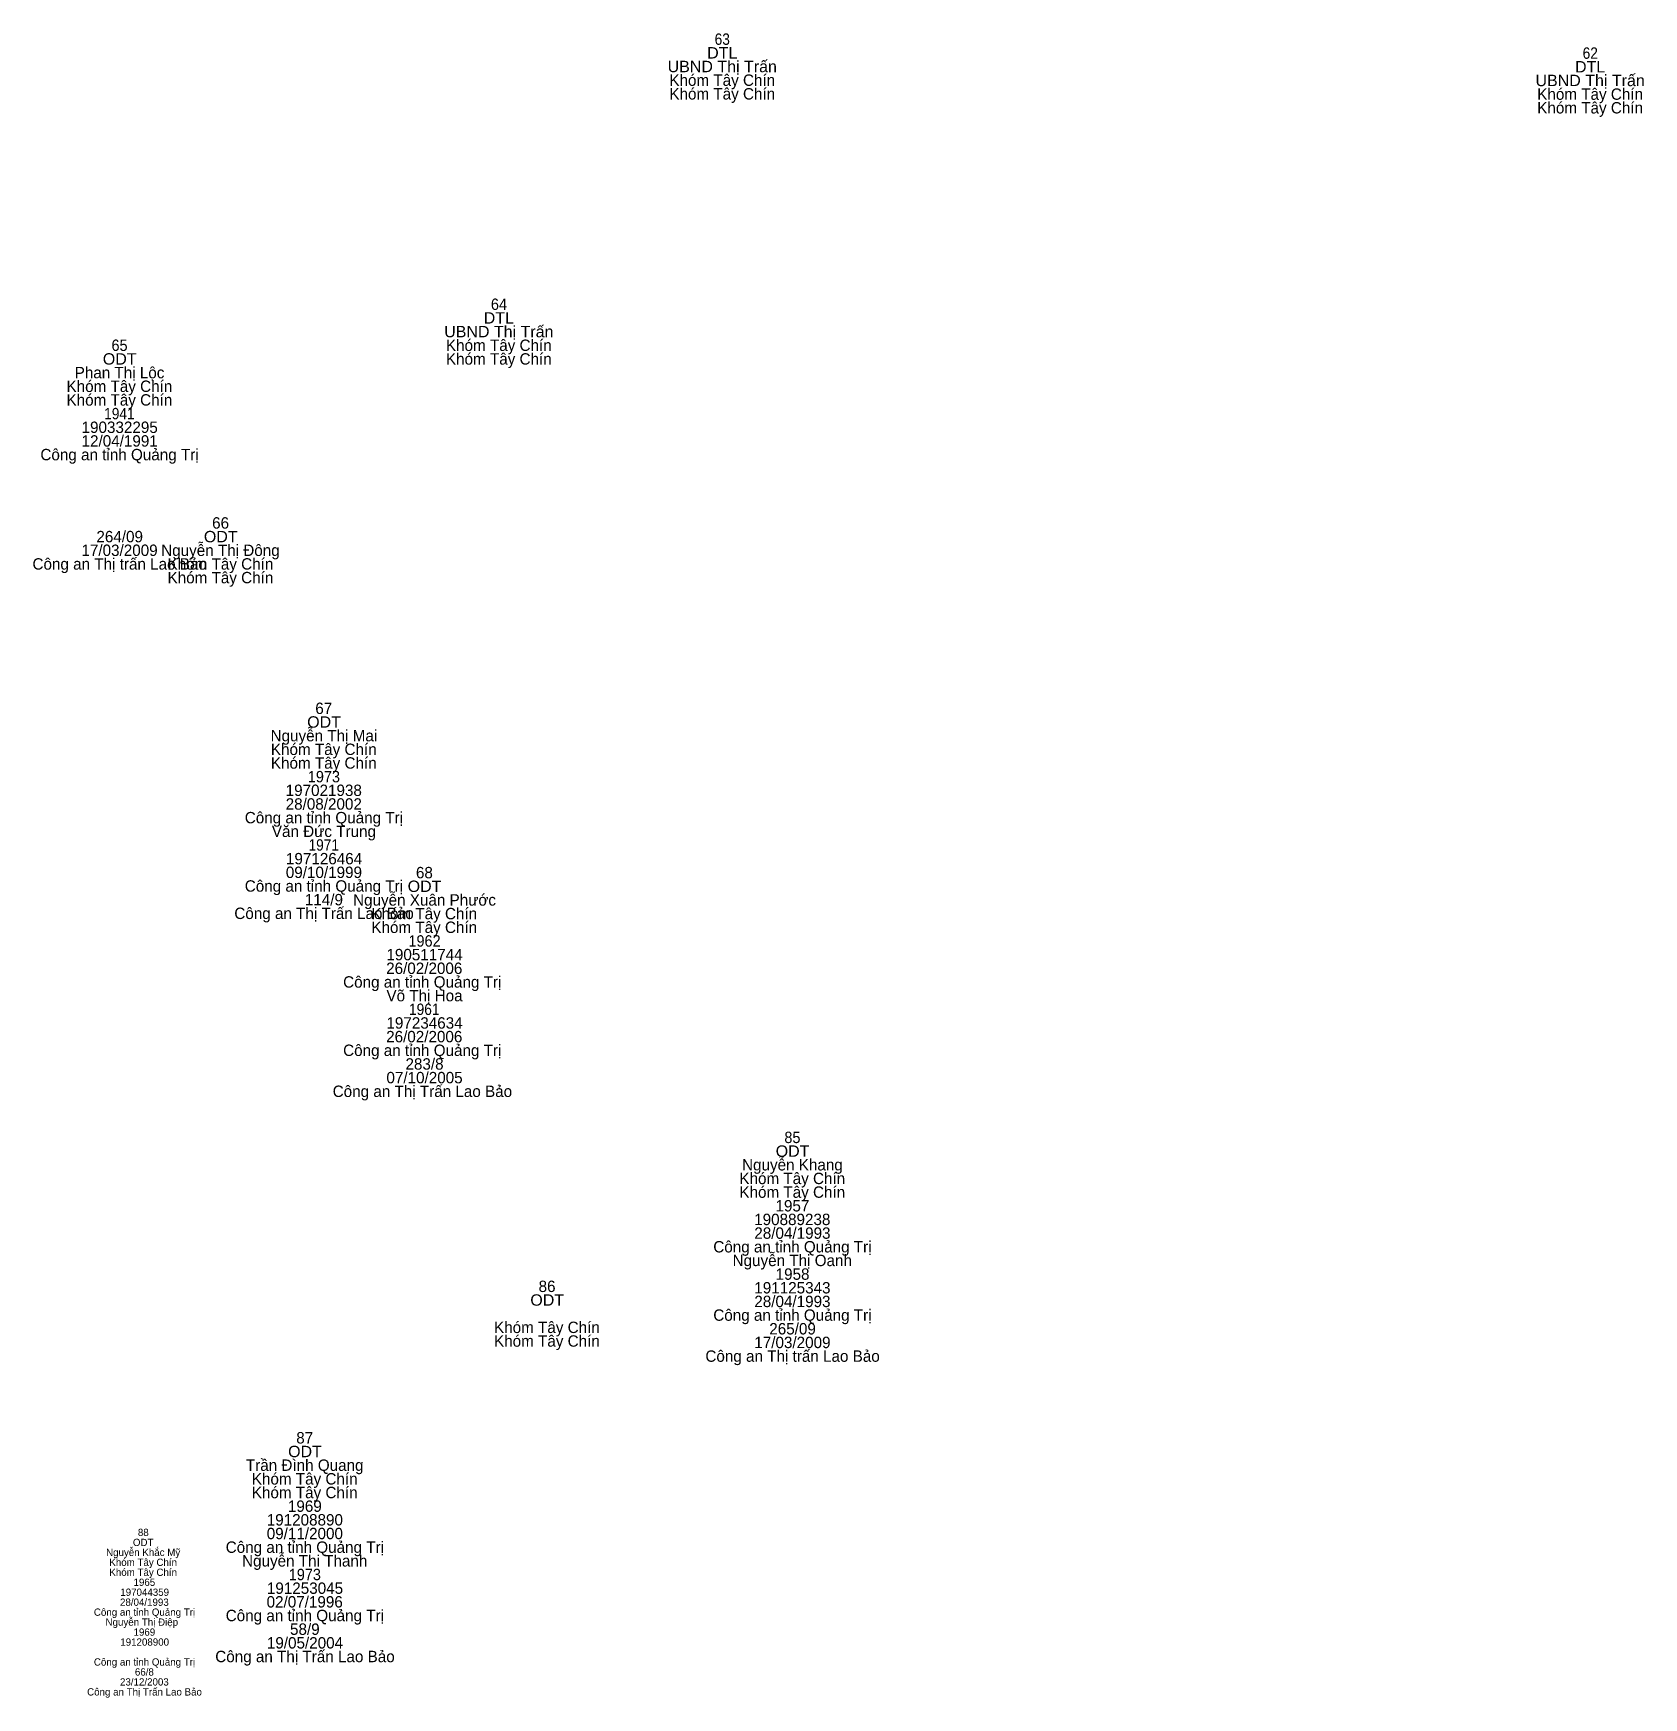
# Model space of a CAD drawing. Header units: metres. Extents: x 537000 to 537501, y 1838003 to 1838507.
# Drawn here: x 537000.1 to 537056.7, y 1838282.1 to 1838340.5 of the extents above; entities that cross this region are included whole.
import ezdxf
from ezdxf.enums import TextEntityAlignment as Align

# ---------------------------------------------------------------- set-up
doc = ezdxf.new("R2010")
doc.units = ezdxf.units.M
doc.header["$LTSCALE"] = 0.16
doc.layers.add('1', color=7, linetype='Continuous')

msp = doc.modelspace()

# ---------------------------------------------------------------- texts
at = {"layer": '1'}
for s, width, p in [('63', 0.9, (537024.355, 1838340.13)), ('DTL', 1.05, (537024.355, 1838339.65)), ('62', 0.9, (537054.85, 1838339.64)), ('UBND Thị Trấn', 1.05, (537024.355, 1838339.17)), ('DTL', 1.05, (537054.845, 1838339.16)), ('UBND Thị Trấn', 1.05, (537054.845, 1838338.68)), ('64', 0.95, (537016.51, 1838330.82)), ('DTL', 1.05, (537016.505, 1838330.34)), ('UBND Thị Trấn', 1.05, (537016.505, 1838329.86)), ('65', 0.95, (537003.18, 1838329.38)), ('ODT', 1.05, (537003.185, 1838328.9)), ('1941', 0.9, (537003.175, 1838326.98)), ('ODT', 1.05, (537006.735, 1838322.66)), ('ODT', 1.05, (537010.365, 1838316.15)), ('1973', 0.95, (537010.36, 1838314.23)), ('1971', 0.9, (537010.355, 1838311.83)), ('ODT', 1.05, (537013.895, 1838310.38)), ('1962', 0.95, (537013.895, 1838308.46)), ('1961', 0.9, (537013.885, 1838306.06)), ('85', 0.95, (537026.82, 1838301.56)), ('ODT', 1.05, (537026.825, 1838301.08)), ('ODT', 1.05, (537018.205, 1838295.85)), ('ODT', 1.05, (537009.695, 1838290.53)), ('1973', 0.95, (537009.69, 1838286.21))]:
    msp.add_text(s, height=0.4, dxfattribs=dict(at, width=width)).set_placement(p, align=Align.CENTER)
for s, height, p in [('Khóm Tây Chín', 0.4, (537024.355, 1838338.69)), ('Khóm Tây Chín', 0.4, (537024.355, 1838338.21)), ('Khóm Tây Chín', 0.4, (537054.845, 1838338.2)), ('Khóm Tây Chín', 0.4, (537054.845, 1838337.72)), ('Khóm Tây Chín', 0.4, (537016.505, 1838329.38)), ('Phan Thị Lộc', 0.4, (537003.18, 1838328.42)), ('Khóm Tây Chín', 0.4, (537016.505, 1838328.9)), ('Khóm Tây Chín', 0.4, (537003.175, 1838327.94)), ('Khóm Tây Chín', 0.4, (537003.175, 1838327.46)), ('190332295', 0.4, (537003.185, 1838326.5)), ('12/04/1991', 0.4, (537003.185, 1838326.02)), ('Công an tỉnh Quảng Trị', 0.4, (537003.18, 1838325.54)), ('66', 0.4, (537006.73, 1838323.14)), ('264/09', 0.4, (537003.185, 1838322.66)), ('17/03/2009', 0.4, (537003.18, 1838322.18)), ('Nguyễn Thị Đông', 0.4, (537006.725, 1838322.18)), ('Công an Thị trấn Lao Bảo', 0.4, (537003.185, 1838321.7)), ('Khóm Tây Chín', 0.4, (537006.725, 1838321.7)), ('Khóm Tây Chín', 0.4, (537006.725, 1838321.22)), ('67', 0.4, (537010.355, 1838316.63)), ('Nguyễn Thị Mai', 0.4, (537010.36, 1838315.67)), ('Khóm Tây Chín', 0.4, (537010.355, 1838315.19)), ('Khóm Tây Chín', 0.4, (537010.355, 1838314.71)), ('197021938', 0.4, (537010.355, 1838313.75)), ('28/08/2002', 0.4, (537010.355, 1838313.27)), ('Công an tỉnh Quảng Trị', 0.4, (537010.36, 1838312.79)), ('Văn Đức Trung', 0.4, (537010.36, 1838312.31)), ('09/10/1999', 0.4, (537010.36, 1838310.87)), ('197126464', 0.4, (537010.365, 1838311.35)), ('68', 0.4, (537013.89, 1838310.86)), ('Công an tỉnh Quảng Trị', 0.4, (537010.36, 1838310.39)), ('114/9', 0.4, (537010.36, 1838309.91)), ('Nguyễn Xuân Phước', 0.4, (537013.895, 1838309.9)), ('Công an Thị Trấn Lao Bảo', 0.4, (537010.365, 1838309.43)), ('Khóm Tây Chín', 0.4, (537013.885, 1838309.42)), ('Khóm Tây Chín', 0.4, (537013.885, 1838308.94)), ('190511744', 0.4, (537013.895, 1838307.98)), ('26/02/2006', 0.4, (537013.885, 1838307.5)), ('Công an tỉnh Quảng Trị ', 0.4, (537013.89, 1838307.02)), ('Võ Thị Hoa', 0.4, (537013.895, 1838306.54)), ('197234634', 0.4, (537013.895, 1838305.58)), ('26/02/2006', 0.4, (537013.885, 1838305.1)), ('Công an tỉnh Quảng Trị ', 0.4, (537013.89, 1838304.62)), ('283/8', 0.4, (537013.895, 1838304.14)), ('Công an Thị Trấn Lao Bảo ', 0.4, (537013.895, 1838303.18)), ('07/10/2005', 0.4, (537013.895, 1838303.66)), ('Nguyễn Khang', 0.4, (537026.82, 1838300.6)), ('Khóm Tây Chín', 0.4, (537026.815, 1838300.12)), ('Khóm Tây Chín', 0.4, (537026.815, 1838299.64)), ('1957', 0.4, (537026.82, 1838299.16)), ('190889238', 0.4, (537026.815, 1838298.68)), ('28/04/1993', 0.4, (537026.82, 1838298.2)), ('Công an tỉnh Quảng Trị', 0.4, (537026.82, 1838297.72)), ('Nguyễn Thị Oanh', 0.4, (537026.815, 1838297.24)), ('86', 0.4, (537018.2, 1838296.33)), ('191125343', 0.4, (537026.82, 1838296.28)), ('1958', 0.4, (537026.825, 1838296.76)), ('28/04/1993', 0.4, (537026.82, 1838295.8)), ('Công an tỉnh Quảng Trị', 0.4, (537026.82, 1838295.32)), ('Khóm Tây Chín', 0.4, (537018.195, 1838294.89)), ('265/09', 0.4, (537026.825, 1838294.84)), ('Khóm Tây Chín', 0.4, (537018.195, 1838294.41)), ('Công an Thị trấn Lao Bảo', 0.4, (537026.825, 1838293.88)), ('17/03/2009', 0.4, (537026.82, 1838294.36)), ('87', 0.4, (537009.685, 1838291.01)), ('Trần Đình Quang', 0.4, (537009.685, 1838290.05)), ('Khóm Tây Chín', 0.4, (537009.685, 1838289.57)), ('Khóm Tây Chín', 0.4, (537009.685, 1838289.09)), ('1969', 0.4, (537009.69, 1838288.61)), ('191208890', 0.4, (537009.69, 1838288.13)), ('88', 0.2559, (537004.015, 1838287.76)), ('09/11/2000', 0.4, (537009.69, 1838287.65)), ('Nguyễn Khắc Mỹ', 0.2559, (537004.01, 1838287.06)), ('ODT', 0.2559, (537004.01, 1838287.41)), ('Công an tỉnh Quảng Trị', 0.4, (537009.69, 1838287.17)), ('Khóm Tây Chín', 0.2559, (537004.01, 1838286.71)), ('Nguyễn Thi Thanh', 0.4, (537009.685, 1838286.69)), ('Khóm Tây Chín', 0.2559, (537004.01, 1838286.36)), (' 1965', 0.2559, (537004.005, 1838286.01)), ('191253045', 0.4, (537009.695, 1838285.73)), (' 28/04/1993', 0.2559, (537004.005, 1838285.31)), (' 197044359', 0.2559, (537004.015, 1838285.66)), ('02/07/1996', 0.4, (537009.685, 1838285.25)), (' Công an tỉnh Quảng Trị', 0.2559, (537004.01, 1838284.96)), ('Nguyễn Thị Điệp ', 0.2559, (537004.01, 1838284.61)), ('Công an tỉnh Quảng Trị', 0.4, (537009.69, 1838284.77)), (' 1969', 0.2559, (537004.005, 1838284.26)), ('58/9', 0.4, (537009.69, 1838284.29)), (' 191208900', 0.2559, (537004.015, 1838283.91)), ('Công an Thị Trấn Lao Bảo', 0.4, (537009.695, 1838283.33)), ('19/05/2004', 0.4, (537009.695, 1838283.81)), (' Công an tỉnh Quảng Trị', 0.2559, (537004.01, 1838283.21)), (' 23/12/2003', 0.2559, (537004.005, 1838282.51)), (' 66/8', 0.2559, (537004.005, 1838282.86)), (' Công an Thị Trấn Lao Bảo', 0.2559, (537004.01, 1838282.16))]:
    msp.add_text(s, height=height, dxfattribs=at).set_placement(p, align=Align.CENTER)

doc.saveas('drawing.dxf')
